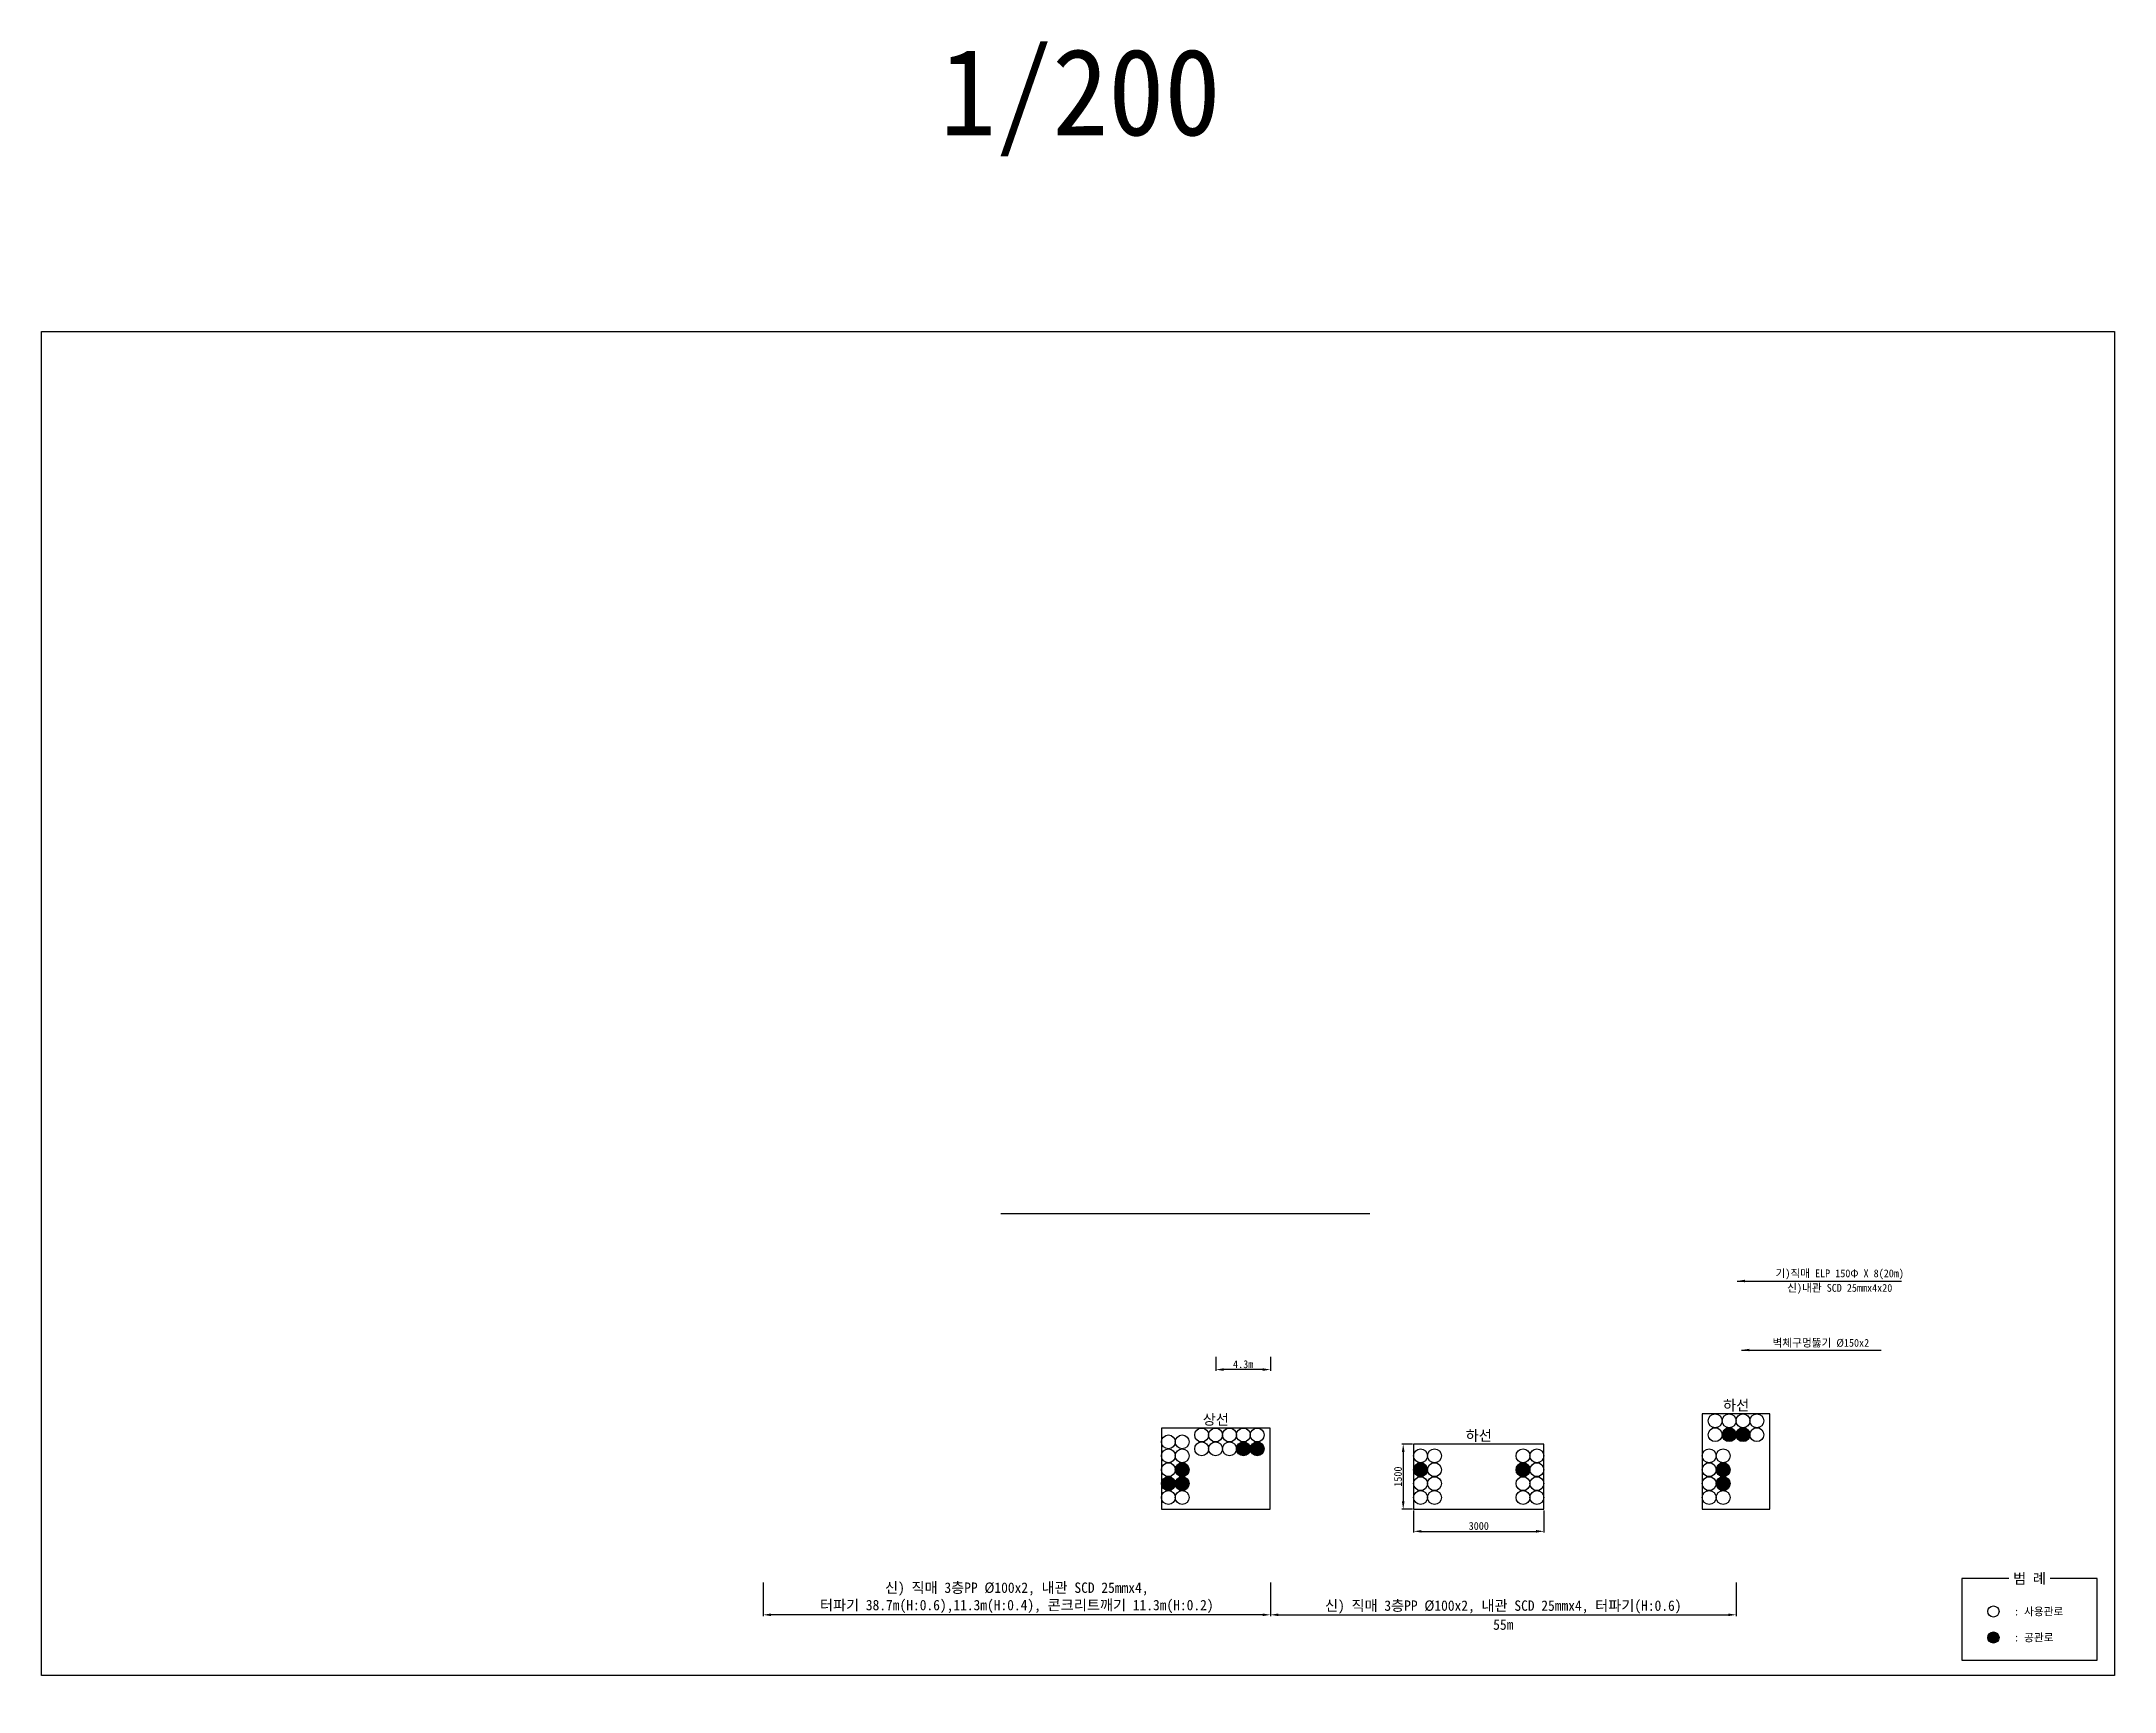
# Model space of a CAD drawing. Extents: x -230 to 359, y 103089 to 103233.
# Drawn here: x -230.1 to -70.9, y 103089.1 to 103215.8 of the extents above; entities that cross this region are included whole.
import ezdxf
from ezdxf.enums import TextEntityAlignment as Align

# ---------------------------------------------------------------- set-up
doc = ezdxf.new("R2010")
doc.units = 0
doc.header["$MEASUREMENT"] = 0
doc.layers.get('DEFPOINTS').update_dxf_attribs({"linetype": 'CONTINUOUS'})
for name, color, linetype in [('TX-PAPR', 2, 'CONTINUOUS'), ('TZ-DIMS', 1, 'CONTINUOUS'), ('TZ-LEAL', 1, 'CONTINUOUS'), ('TZ-LEAT', 3, 'CONTINUOUS'), ('TZ-LINE', 7, 'CONTINUOUS'), ('TZ-TEX2', 3, 'CONTINUOUS'), ('TZ-TEXT', 6, 'CONTINUOUS')]:
    doc.layers.add(name, color=color, linetype=linetype)
doc.styles.get("Standard").update_dxf_attribs({"font": 'GulimChe.ttf'})
doc.linetypes.add('ZIGZAG', pattern='A,0.00254,-5.08,[131,ltypeshp.shx,S=5.08,R=0,X=-5.08,Y=0],-10.16,[131,ltypeshp.shx,S=5.08,R=180,X=5.08,Y=0],-5.08', length=20.32254)
doc.dimstyles.new('D200', dxfattribs={"dimscale": 0.2, "dimtxt": 3, "dimasz": 3, "dimexe": 0.5, "dimexo": 0.5, "dimgap": 0.5, "dimtad": 1, "dimdec": 0, "dimzin": 1, "dimdsep": 46, "dimlunit": 6, "dimtxsty": 'Standard', "dimcen": 1, "dimclrd": 1, "dimclre": 1, "dimclrt": 3, "dimadec": 0, "dimazin": 0, "dimtfac": 1, "dimtdec": 0, "dimtix": 1, "dimtmove": 2, "dimatfit": 3, "dimfxl": 0, "dimtvp": 2, "dimlwd": -1, "dimlwe": -1, "dimarcsym": 0})

msp = doc.modelspace()

# ---------------------------------------------------------------- texts
at = {"layer": 'TZ-LEAT'}
msp.add_text('기)직매 ELP 150Φ X 8(20m)', height=0.6, dxfattribs=at).set_placement((-91.959, 103121.167, 0.31), align=Align.MIDDLE)
at = {"layer": 'TZ-TEX2'}
for s, height, p in [('1/200', 6.6667, (-150.28, 103211.383)), ('하선', 0.8, (-99.92, 103111.077, 0.31)), ('상선', 0.8, (-139.872, 103109.989, 0.31)), ('하선', 0.8, (-119.68, 103108.755, 0.31)), ('범 례', 0.8, (-77.384, 103097.78, 0.31))]:
    msp.add_text(s, height=height, dxfattribs=at).set_placement(p, align=Align.MIDDLE)
for s, p in [(': 사용관로', (-78.577, 103095.235, 0.31)), (': 공관로', (-78.577, 103093.235, 0.31))]:
    msp.add_text(s, height=0.6, dxfattribs=at).set_placement(p, align=Align.MIDDLE_LEFT)
at = {"layer": 'TZ-TEXT'}
msp.add_text('신)내관 SCD 25mmx4x20', height=0.6, rotation=359.94818, dxfattribs=at).set_placement((-91.959, 103120.052, 0.31), align=Align.MIDDLE)
msp.add_text('벽체구멍뚫기 Ø150x2', height=0.6, rotation=359.94818, dxfattribs=at).set_placement((-97.12, 103115.87, 0.31), align=Align.MIDDLE_LEFT)
at = {"layer": 'TZ-TEXT', "ltscale": 2, "insert": (-117.796, 103094.221, 0.31), "char_height": 0.8, "attachment_point": 5}
msp.add_mtext('55m', dxfattribs=at)

# ---------------------------------------------------------------- blocks, each defined once
blk = doc.blocks.new('*D7')
at = {"layer": 'DEFPOINTS', "color": 0, "ltscale": 2}
for p in [(-124.68, 103108.09), (-125.48, 103103.09), (-124.68, 103103.09)]:
    blk.add_point(p, dxfattribs=at)
at = {"layer": 'TZ-DIMS', "color": 1, "ltscale": 2}
for p, q in [((-124.78, 103108.09), (-125.58, 103108.09)), ((-125.48, 103107.49), (-125.48, 103103.69)), ((-124.78, 103103.09), (-125.58, 103103.09))]:
    blk.add_line(p, q, dxfattribs=at)
for points in [[(-125.58, 103107.49), (-125.38, 103107.49), (-125.48, 103108.09)], [(-125.58, 103103.69), (-125.38, 103103.69), (-125.48, 103103.09)]]:
    blk.add_solid(points, dxfattribs=at)
at = {"layer": 'TZ-DIMS', "color": 3, "ltscale": 2, "insert": (-125.88, 103105.59), "char_height": 0.6, "attachment_point": 5, "rotation": 90}
blk.add_mtext('1500', dxfattribs=at)
blk = doc.blocks.new('*D8')
at = {"layer": 'DEFPOINTS', "color": 0, "ltscale": 2}
for p in [(-124.68, 103103.09), (-114.68, 103103.09), (-114.68, 103101.39)]:
    blk.add_point(p, dxfattribs=at)
at = {"layer": 'TZ-DIMS', "color": 1, "ltscale": 2}
for p, q in [((-124.68, 103102.99), (-124.68, 103101.29)), ((-114.68, 103102.99), (-114.68, 103101.29)), ((-124.08, 103101.39), (-115.28, 103101.39))]:
    blk.add_line(p, q, dxfattribs=at)
for points in [[(-124.08, 103101.49), (-124.08, 103101.29), (-124.68, 103101.39)], [(-115.28, 103101.49), (-115.28, 103101.29), (-114.68, 103101.39)]]:
    blk.add_solid(points, dxfattribs=at)
at = {"layer": 'TZ-DIMS', "color": 3, "ltscale": 2, "insert": (-119.68, 103101.8), "char_height": 0.6, "attachment_point": 5}
blk.add_mtext('3000', dxfattribs=at)
blk = doc.blocks.new('*D4')
at = {"layer": 'DEFPOINTS', "color": 0, "ltscale": 2}
for p in [(-139.87, 103114.88), (-135.67, 103114.88), (-139.87, 103113.81)]:
    blk.add_point(p, dxfattribs=at)
at = {"layer": 'TZ-DIMS', "color": 1, "ltscale": 2}
for p, q in [((-139.87, 103114.78), (-139.87, 103113.71)), ((-135.67, 103114.78), (-135.67, 103113.71)), ((-136.27, 103113.81), (-139.27, 103113.81))]:
    blk.add_line(p, q, dxfattribs=at)
for points in [[(-139.27, 103113.91), (-139.27, 103113.71), (-139.87, 103113.81)], [(-136.27, 103113.91), (-136.27, 103113.71), (-135.67, 103113.81)]]:
    blk.add_solid(points, dxfattribs=at)
at = {"layer": 'TZ-DIMS', "color": 3, "ltscale": 2, "insert": (-137.77, 103114.22), "char_height": 0.6, "width": 0.3945, "attachment_point": 5}
blk.add_mtext('4.3m', dxfattribs=at)
blk = doc.blocks.new('*D5')
at = {"layer": 'DEFPOINTS', "color": 0, "ltscale": 2}
for p in [(-135.67, 103097.56), (-99.92, 103097.56), (-99.92, 103094.98)]:
    blk.add_point(p, dxfattribs=at)
at = {"layer": 'TZ-TEXT', "color": 1, "ltscale": 2}
for p, q in [((-135.67, 103097.46), (-135.67, 103094.88)), ((-99.92, 103097.46), (-99.92, 103094.88)), ((-135.07, 103094.98), (-100.52, 103094.98))]:
    blk.add_line(p, q, dxfattribs=at)
for points in [[(-135.07, 103095.08), (-135.07, 103094.88), (-135.67, 103094.98)], [(-100.52, 103095.08), (-100.52, 103094.88), (-99.92, 103094.98)]]:
    blk.add_solid(points, dxfattribs=at)
at = {"layer": 'TZ-TEXT', "color": 3, "ltscale": 2, "insert": (-117.8, 103095.58), "char_height": 0.8, "attachment_point": 5}
blk.add_mtext('{\\C6;신) 직매 3층PP Ø100x2, 내관 SCD 25mmx4, 터파기(H:0.6)}', dxfattribs=at)
blk = doc.blocks.new('*D6')
at = {"layer": 'DEFPOINTS', "color": 0, "ltscale": 2}
for p in [(-174.64, 103097.56), (-135.67, 103097.56), (-174.64, 103094.98)]:
    blk.add_point(p, dxfattribs=at)
at = {"layer": 'TZ-TEXT', "color": 1, "ltscale": 2}
for p, q in [((-174.64, 103097.46), (-174.64, 103094.88)), ((-135.67, 103097.46), (-135.67, 103094.88)), ((-136.27, 103094.98), (-174.04, 103094.98))]:
    blk.add_line(p, q, dxfattribs=at)
for points in [[(-174.04, 103095.08), (-174.04, 103094.88), (-174.64, 103094.98)], [(-136.27, 103095.08), (-136.27, 103094.88), (-135.67, 103094.98)]]:
    blk.add_solid(points, dxfattribs=at)
at = {"layer": 'TZ-TEXT', "color": 3, "ltscale": 2, "insert": (-155.16, 103096.29), "char_height": 0.8, "attachment_point": 5}
blk.add_mtext('{\\C6;신) 직매 3층PP Ø100x2, 내관 SCD 25mmx4,\\P터파기 38.7m(H:0.6),11.3m(H:0.4), 콘크리트깨기 11.3m(H:0.2)}', dxfattribs=at)

# ---------------------------------------------------------------- dimensions: what is measured, and where the dimension line sits
at = {"layer": 'TZ-DIMS', "ltscale": 2}
for base, p1, p2, text, picture, middle in [((-139.872, 103113.81, 0.31), (-135.672, 103114.884, 0.31), (-139.872, 103114.884, 0.31), '<>.3m', '*D4', (-137.772, 103114.218, 0.31)), ((-114.68, 103101.39, 0.31), (-124.68, 103103.089, 0.31), (-114.68, 103103.089, 0.31), '3000', '*D8', (-119.68, 103101.797, 0.31))]:
    dim = msp.add_linear_dim(base=base, p1=p1, p2=p2, text=text, dimstyle='D200', dxfattribs=at)
    dim.commit()
    dim.dimension.update_dxf_attribs({"geometry": picture, "text_midpoint": middle})
dim = msp.add_linear_dim(base=(-125.477, 103103.089), p1=(-124.68, 103108.089), p2=(-124.68, 103103.089), angle=90, text='1500', dimstyle='D200', dxfattribs=at)
dim.commit()
dim.dimension.update_dxf_attribs({"geometry": '*D7', "text_midpoint": (-125.885, 103105.589)})
at = {"layer": 'TZ-TEXT', "ltscale": 2}
for base, p2, text, picture, middle in [((-174.644, 103094.976, 0.31), (-174.644, 103097.559, 0.31), '{\\C6;신) 직매 3층PP Ø100x2, 내관 SCD 25mmx4,\\P터파기 38.7m(H:0.6),11.3m(H:0.4), 콘크리트깨기 11.3m(H:0.2)}', '*D6', (-155.158, 103096.293, 0.31)), ((-99.92, 103094.976, 0.31), (-99.92, 103097.559, 0.31), '{\\C6;신) 직매 3층PP Ø100x2, 내관 SCD 25mmx4, 터파기(H:0.6)}', '*D5', (-117.796, 103095.581, 0.31))]:
    dim = msp.add_linear_dim(base=base, p1=(-135.672, 103097.559, 0.31), p2=p2, text=text, dimstyle='D200', override={"dimtxt": 4}, dxfattribs=at)
    dim.commit()
    dim.dimension.update_dxf_attribs({"geometry": picture, "text_midpoint": middle})

# ---------------------------------------------------------------- hatches: boundary and pattern name
at = {"layer": 'TZ-LINE', "ltscale": 2}
h = msp.add_hatch(color=256, dxfattribs=at)
h.dxf.hatch_style = 1
h.paths.add_polyline_path([(-100.987, 103108.81, 1), (-99.92, 103108.81, 1)])
h = msp.add_hatch(color=256, dxfattribs=at)
h.dxf.hatch_style = 1
h.paths.add_polyline_path([(-99.92, 103108.81, 1), (-98.854, 103108.81, 1)])
h = msp.add_hatch(color=256, dxfattribs=at)
h.dxf.hatch_style = 1
h.paths.add_polyline_path([(-138.29, 103107.722, 1), (-137.223, 103107.722, 1)])
h = msp.add_hatch(color=256, dxfattribs=at)
h.dxf.hatch_style = 1
h.paths.add_polyline_path([(-137.223, 103107.722, 1), (-136.156, 103107.722, 1)])
h = msp.add_hatch(color=256, dxfattribs=at)
h.dxf.hatch_style = 1
h.paths.add_polyline_path([(-142.982, 103106.122, 1), (-141.915, 103106.122, 1)])
h = msp.add_hatch(color=256, dxfattribs=at)
h.dxf.hatch_style = 1
h.paths.add_polyline_path([(-124.68, 103106.122, 1), (-123.613, 103106.122, 1)])
h = msp.add_hatch(color=256, dxfattribs=at)
h.dxf.hatch_style = 1
h.paths.add_polyline_path([(-116.813, 103106.122, 1), (-115.747, 103106.122, 1)])
h = msp.add_hatch(color=256, dxfattribs=at)
h.dxf.hatch_style = 1
h.paths.add_polyline_path([(-101.447, 103106.122, 1), (-100.381, 103106.122, 1)])
h = msp.add_hatch(color=256, dxfattribs=at)
h.dxf.hatch_style = 1
h.paths.add_polyline_path([(-144.049, 103105.055, 1), (-142.982, 103105.055, 1)])
h = msp.add_hatch(color=256, dxfattribs=at)
h.dxf.hatch_style = 1
h.paths.add_polyline_path([(-142.982, 103105.055, 1), (-141.915, 103105.055, 1)])
h = msp.add_hatch(color=256, dxfattribs=at)
h.dxf.hatch_style = 1
h.paths.add_polyline_path([(-101.447, 103105.055, 1), (-100.381, 103105.055, 1)])
h = msp.add_hatch(color=256, dxfattribs=at)
h.dxf.hatch_style = 1
h.paths.add_polyline_path([(-80.58, 103093.235, 1), (-79.727, 103093.235, 1)])

# ---------------------------------------------------------------- linework, layer by layer
at = {"layer": 'TX-PAPR'}
msp.add_lwpolyline([(-230.056, 103193.528), (-70.856, 103193.528), (-70.856, 103090.328), (-230.056, 103090.328)], close=True, dxfattribs=at)
at = {"layer": 'TZ-LINE', "linetype": 'ZIGZAG', "ltscale": 0.049}
msp.add_lwpolyline([(-128.034, 103125.773), (-156.385, 103125.773)], dxfattribs=at)
at = {"layer": 'TZ-LINE', "ltscale": 2, "elevation": 0.31}
for points in [[(-144.049, 103103.089), (-135.696, 103103.089), (-135.696, 103109.322), (-144.049, 103109.322)], [(-102.514, 103103.089), (-97.327, 103103.089), (-97.327, 103110.41), (-102.514, 103110.41)], [(-124.68, 103103.089), (-114.68, 103103.089), (-114.68, 103108.089), (-124.68, 103108.089)]]:
    msp.add_lwpolyline(points, close=True, dxfattribs=at)
msp.add_lwpolyline([(-78.967, 103097.78), (-82.59, 103097.78), (-82.59, 103091.506), (-72.177, 103091.506), (-72.177, 103097.78), (-75.8, 103097.78)], dxfattribs=at)
at = {"layer": 'TZ-LINE', "ltscale": 2}
for centre, radius in [((-140.956, 103108.789, 0.31), 0.533), ((-139.89, 103108.789, 0.31), 0.533), ((-138.823, 103108.789, 0.31), 0.533), ((-137.756, 103108.789, 0.31), 0.533), ((-136.69, 103108.789, 0.31), 0.533), ((-101.52, 103109.877, 0.31), 0.533), ((-101.52, 103108.81, 0.31), 0.533), ((-100.454, 103109.877, 0.31), 0.533), ((-100.454, 103108.81, 0.31), 0.533), ((-99.387, 103109.877, 0.31), 0.533), ((-99.387, 103108.81, 0.31), 0.533), ((-98.32, 103109.877, 0.31), 0.533), ((-98.32, 103108.81, 0.31), 0.533), ((-143.515, 103108.255, 0.31), 0.533), ((-143.515, 103107.189, 0.31), 0.533), ((-142.449, 103108.255, 0.31), 0.533), ((-142.449, 103107.189, 0.31), 0.533), ((-140.956, 103107.722, 0.31), 0.533), ((-139.89, 103107.722, 0.31), 0.533), ((-138.823, 103107.722, 0.31), 0.533), ((-137.756, 103107.722, 0.31), 0.533), ((-136.69, 103107.722, 0.31), 0.533), ((-124.147, 103107.189, 0.31), 0.533), ((-123.08, 103107.189, 0.31), 0.533), ((-116.28, 103107.189, 0.31), 0.533), ((-115.213, 103107.189, 0.31), 0.533), ((-101.981, 103107.189, 0.31), 0.533), ((-100.914, 103107.189, 0.31), 0.533), ((-143.515, 103106.122, 0.31), 0.533), ((-142.449, 103106.122, 0.31), 0.533), ((-124.147, 103106.122, 0.31), 0.533), ((-123.08, 103106.122, 0.31), 0.533), ((-116.28, 103106.122, 0.31), 0.533), ((-115.213, 103106.122, 0.31), 0.533), ((-101.981, 103106.122, 0.31), 0.533), ((-100.914, 103106.122, 0.31), 0.533), ((-143.515, 103105.055, 0.31), 0.533), ((-143.515, 103103.989, 0.31), 0.533), ((-142.449, 103105.055, 0.31), 0.533), ((-142.449, 103103.989, 0.31), 0.533), ((-124.147, 103105.055, 0.31), 0.533), ((-124.147, 103103.989, 0.31), 0.533), ((-123.08, 103105.055, 0.31), 0.533), ((-123.08, 103103.989, 0.31), 0.533), ((-116.28, 103105.055, 0.31), 0.533), ((-116.28, 103103.989, 0.31), 0.533), ((-115.213, 103105.055, 0.31), 0.533), ((-115.213, 103103.989, 0.31), 0.533), ((-101.981, 103105.055, 0.31), 0.533), ((-101.981, 103103.989, 0.31), 0.533), ((-100.914, 103105.055, 0.31), 0.533), ((-100.914, 103103.989, 0.31), 0.533), ((-80.154, 103095.235, 0.31), 0.427), ((-80.154, 103093.235, 0.31), 0.427)]:
    msp.add_circle(centre, radius, dxfattribs=at)

msp.set_redraw_order([(e.dxf.handle, doc.entitydb.next_handle()) for e in msp.query("TEXT MTEXT ATTDEF DIMENSION ARC_DIMENSION")])  # texts and dimensions are drawn at this point

# ---------------------------------------------------------------- leaders
at = {"layer": 'TZ-LEAL'}
for points in [[(-99.845, 103120.61, 0.31), (-87.204, 103120.61)], [(-99.491, 103115.313, 0.31), (-88.778, 103115.313, 0)]]:
    msp.add_leader(points, dimstyle='D200', dxfattribs=at)

doc.saveas('drawing.dxf')
